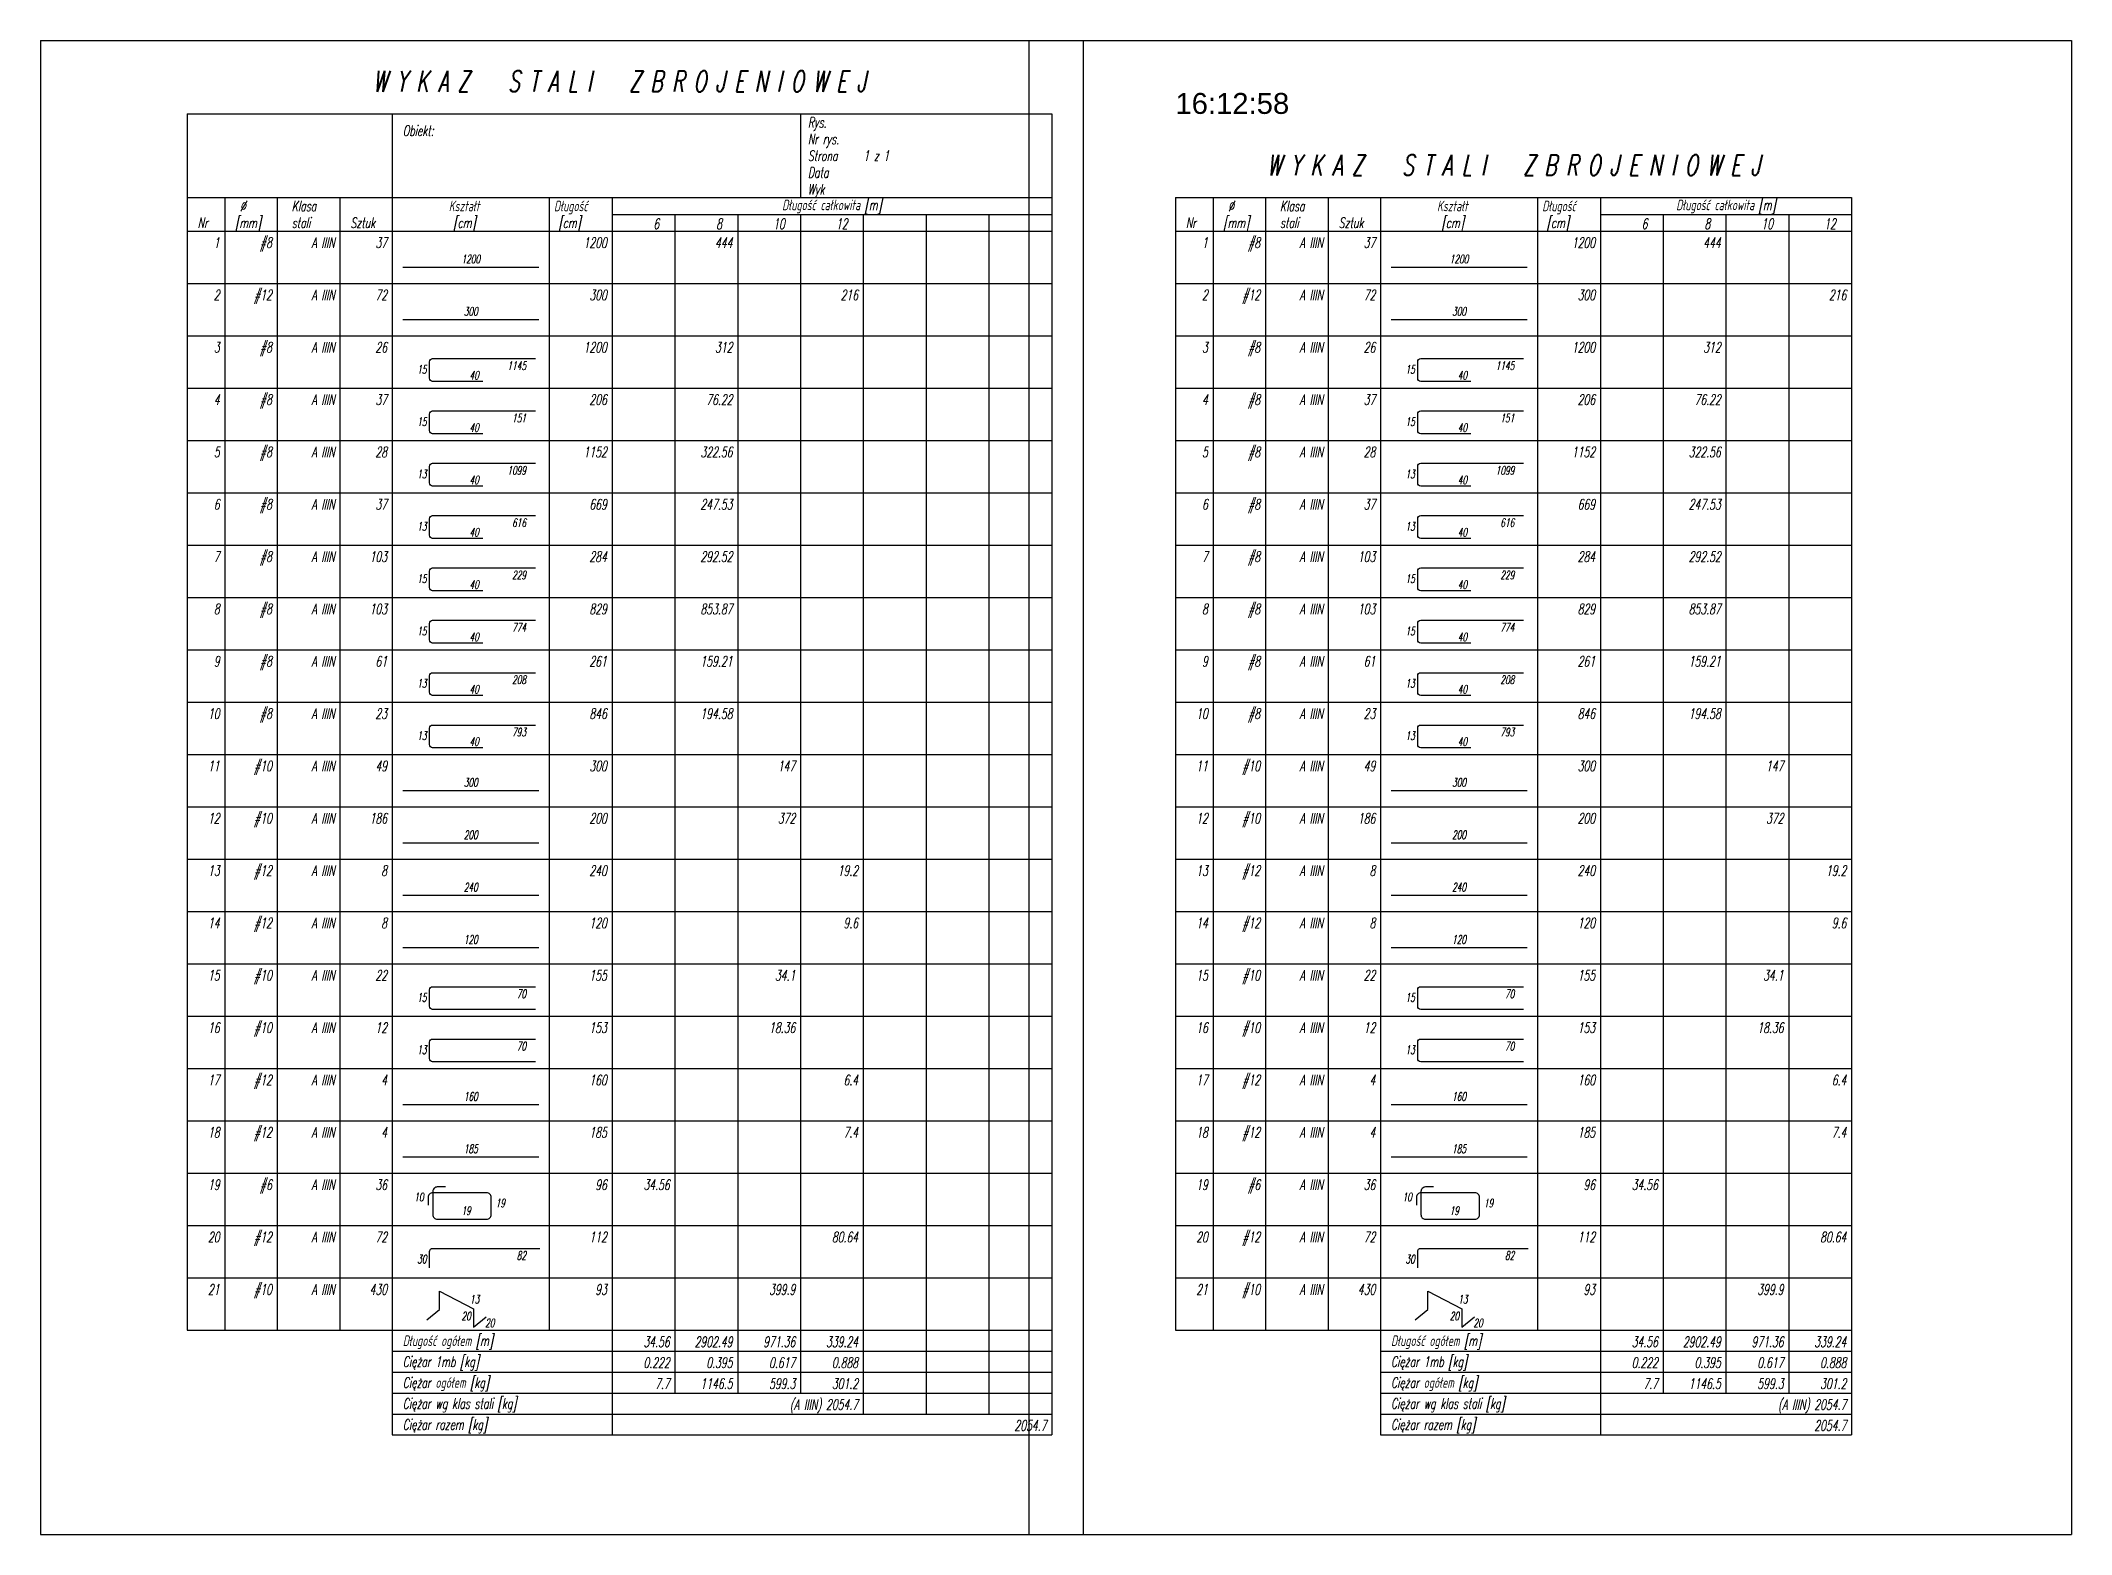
# Model space of a CAD drawing. Header units: millimetres. Extents: x 20746 to 38333, y -66592 to -55539.
# Drawn here: x 34452 to 38333, y -65175 to -62321 of the extents above; entities that cross this region are included whole.
import ezdxf
from ezdxf.enums import TextEntityAlignment as Align

# ---------------------------------------------------------------- set-up
doc = ezdxf.new("R2010")
doc.units = ezdxf.units.MM
doc.header["$LTSCALE"] = 5
doc.layers.add('__NIEDRUK__', color=54, linetype='Continuous', plot=False)
for name, color, linetype in [('ZBROJA_ZESTAWIENIE', 62, 'Continuous'), ('ZBROJA_ZESTAWIENIE1', 252, 'Continuous'), ('ZBROJA_ZESTAWIENIE2', 30, 'Continuous'), ('ZBROJA_ZESTAWIENIE3', 141, 'Continuous'), ('ZBROJA_ZESTAWIENIE4', 210, 'Continuous')]:
    doc.layers.add(name, color=color, linetype=linetype)
doc.styles.get("Standard").update_dxf_attribs({"font": 'arial.ttf'})
doc.styles.add('STYL_ZBROJA', font='romanszb.shx', dxfattribs={"width": 0.65, "oblique": 12})

# ---------------------------------------------------------------- blocks, each defined once
blk = doc.blocks.new('_zestawienie')
at = {"layer": 'ZBROJA_ZESTAWIENIE'}
for p, q in [((0, 0), (1652, 0)), ((392, 0), (392, -160)), ((1172, 0), (1172, -160)), ((1652, 0), (1652, -160)), ((0, -160), (1652, -160)), ((0, -160), (0, -192)), ((0, -192), (0, -224)), ((72, -160), (72, -192)), ((72, -192), (72, -224)), ((172, -160), (172, -192)), ((172, -192), (172, -224)), ((292, -160), (292, -192)), ((292, -192), (292, -224)), ((392, -160), (392, -192)), ((392, -192), (392, -224)), ((692, -160), (692, -192)), ((692, -192), (692, -224)), ((812, -160), (812, -192)), ((812, -192), (812, -224)), ((932, -192), (932, -224)), ((1052, -192), (1052, -224)), ((1172, -192), (1172, -224)), ((1292, -192), (1292, -224)), ((1412, -192), (1412, -224)), ((1532, -192), (1532, -224)), ((1652, -160), (1652, -224)), ((1652, -192), (1652, -224)), ((0, -224), (1652, -224)), ((0, -224), (0, -324)), ((72, -224), (72, -324)), ((172, -224), (172, -324)), ((292, -224), (292, -324)), ((392, -224), (392, -324)), ((692, -224), (692, -324)), ((812, -224), (812, -324)), ((932, -224), (932, -324)), ((1052, -224), (1052, -324)), ((1172, -224), (1172, -324)), ((1292, -224), (1292, -324)), ((1412, -224), (1412, -324)), ((1532, -224), (1532, -324)), ((1652, -224), (1652, -324)), ((0, -324), (0, -424)), ((72, -324), (72, -424)), ((172, -324), (172, -424)), ((292, -324), (292, -424)), ((392, -324), (392, -424)), ((692, -324), (692, -424)), ((812, -324), (812, -424)), ((932, -324), (932, -424)), ((1052, -324), (1052, -424)), ((1172, -324), (1172, -424)), ((1292, -324), (1292, -424)), ((1412, -324), (1412, -424)), ((1532, -324), (1532, -424)), ((1652, -324), (1652, -424)), ((0, -424), (0, -524)), ((72, -424), (72, -524)), ((172, -424), (172, -524)), ((292, -424), (292, -524)), ((392, -424), (392, -524)), ((692, -424), (692, -524)), ((812, -424), (812, -524)), ((932, -424), (932, -524)), ((1052, -424), (1052, -524)), ((1172, -424), (1172, -524)), ((1292, -424), (1292, -524)), ((1412, -424), (1412, -524)), ((1532, -424), (1532, -524)), ((1652, -424), (1652, -524)), ((0, -524), (0, -624)), ((72, -524), (72, -624)), ((172, -524), (172, -624)), ((292, -524), (292, -624)), ((392, -524), (392, -624)), ((692, -524), (692, -624)), ((812, -524), (812, -624)), ((932, -524), (932, -624)), ((1052, -524), (1052, -624)), ((1172, -524), (1172, -624)), ((1292, -524), (1292, -624)), ((1412, -524), (1412, -624)), ((1532, -524), (1532, -624)), ((1652, -524), (1652, -624)), ((0, -624), (0, -724)), ((72, -624), (72, -724)), ((172, -624), (172, -724)), ((292, -624), (292, -724)), ((392, -624), (392, -724)), ((692, -624), (692, -724)), ((812, -624), (812, -724)), ((932, -624), (932, -724)), ((1052, -624), (1052, -724)), ((1172, -624), (1172, -724)), ((1292, -624), (1292, -724)), ((1412, -624), (1412, -724)), ((1532, -624), (1532, -724)), ((1652, -624), (1652, -724)), ((0, -724), (0, -824)), ((72, -724), (72, -824)), ((172, -724), (172, -824)), ((292, -724), (292, -824)), ((392, -724), (392, -824)), ((692, -724), (692, -824)), ((812, -724), (812, -824)), ((932, -724), (932, -824)), ((1052, -724), (1052, -824)), ((1172, -724), (1172, -824)), ((1292, -724), (1292, -824)), ((1412, -724), (1412, -824)), ((1532, -724), (1532, -824)), ((1652, -724), (1652, -824)), ((0, -824), (0, -924)), ((72, -824), (72, -924)), ((172, -824), (172, -924)), ((292, -824), (292, -924)), ((392, -824), (392, -924)), ((692, -824), (692, -924)), ((812, -824), (812, -924)), ((932, -824), (932, -924)), ((1052, -824), (1052, -924)), ((1172, -824), (1172, -924)), ((1292, -824), (1292, -924)), ((1412, -824), (1412, -924)), ((1532, -824), (1532, -924)), ((1652, -824), (1652, -924)), ((0, -924), (0, -1024)), ((72, -924), (72, -1024)), ((172, -924), (172, -1024)), ((292, -924), (292, -1024)), ((392, -924), (392, -1024)), ((692, -924), (692, -1024)), ((812, -924), (812, -1024)), ((932, -924), (932, -1024)), ((1052, -924), (1052, -1024)), ((1172, -924), (1172, -1024)), ((1292, -924), (1292, -1024)), ((1412, -924), (1412, -1024)), ((1532, -924), (1532, -1024)), ((1652, -924), (1652, -1024)), ((0, -1024), (0, -1124)), ((72, -1024), (72, -1124)), ((172, -1024), (172, -1124)), ((292, -1024), (292, -1124)), ((392, -1024), (392, -1124)), ((692, -1024), (692, -1124)), ((812, -1024), (812, -1124)), ((932, -1024), (932, -1124)), ((1052, -1024), (1052, -1124)), ((1172, -1024), (1172, -1124)), ((1292, -1024), (1292, -1124)), ((1412, -1024), (1412, -1124)), ((1532, -1024), (1532, -1124)), ((1652, -1024), (1652, -1124)), ((0, -1124), (0, -1224)), ((72, -1124), (72, -1224)), ((172, -1124), (172, -1224)), ((292, -1124), (292, -1224)), ((392, -1124), (392, -1224)), ((692, -1124), (692, -1224)), ((812, -1124), (812, -1224)), ((932, -1124), (932, -1224)), ((1052, -1124), (1052, -1224)), ((1172, -1124), (1172, -1224)), ((1292, -1124), (1292, -1224)), ((1412, -1124), (1412, -1224)), ((1532, -1124), (1532, -1224)), ((1652, -1124), (1652, -1224)), ((0, -1224), (0, -1324)), ((72, -1224), (72, -1324)), ((172, -1224), (172, -1324)), ((292, -1224), (292, -1324)), ((392, -1224), (392, -1324)), ((692, -1224), (692, -1324)), ((812, -1224), (812, -1324)), ((932, -1224), (932, -1324)), ((1052, -1224), (1052, -1324)), ((1172, -1224), (1172, -1324)), ((1292, -1224), (1292, -1324)), ((1412, -1224), (1412, -1324)), ((1532, -1224), (1532, -1324)), ((1652, -1224), (1652, -1324)), ((0, -1324), (0, -1424)), ((72, -1324), (72, -1424)), ((172, -1324), (172, -1424)), ((292, -1324), (292, -1424)), ((392, -1324), (392, -1424)), ((692, -1324), (692, -1424)), ((812, -1324), (812, -1424)), ((932, -1324), (932, -1424)), ((1052, -1324), (1052, -1424)), ((1172, -1324), (1172, -1424)), ((1292, -1324), (1292, -1424)), ((1412, -1324), (1412, -1424)), ((1532, -1324), (1532, -1424)), ((1652, -1324), (1652, -1424)), ((0, -1424), (0, -1524)), ((72, -1424), (72, -1524)), ((172, -1424), (172, -1524)), ((292, -1424), (292, -1524)), ((392, -1424), (392, -1524)), ((692, -1424), (692, -1524)), ((812, -1424), (812, -1524)), ((932, -1424), (932, -1524)), ((1052, -1424), (1052, -1524)), ((1172, -1424), (1172, -1524)), ((1292, -1424), (1292, -1524)), ((1412, -1424), (1412, -1524)), ((1532, -1424), (1532, -1524)), ((1652, -1424), (1652, -1524)), ((0, -1524), (0, -1624)), ((72, -1524), (72, -1624)), ((172, -1524), (172, -1624)), ((292, -1524), (292, -1624)), ((392, -1524), (392, -1624)), ((692, -1524), (692, -1624)), ((812, -1524), (812, -1624)), ((932, -1524), (932, -1624)), ((1052, -1524), (1052, -1624)), ((1172, -1524), (1172, -1624)), ((1292, -1524), (1292, -1624)), ((1412, -1524), (1412, -1624)), ((1532, -1524), (1532, -1624)), ((1652, -1524), (1652, -1624)), ((0, -1624), (0, -1724)), ((72, -1624), (72, -1724)), ((172, -1624), (172, -1724)), ((292, -1624), (292, -1724)), ((392, -1624), (392, -1724)), ((692, -1624), (692, -1724)), ((812, -1624), (812, -1724)), ((932, -1624), (932, -1724)), ((1052, -1624), (1052, -1724)), ((1172, -1624), (1172, -1724)), ((1292, -1624), (1292, -1724)), ((1412, -1624), (1412, -1724)), ((1532, -1624), (1532, -1724)), ((1652, -1624), (1652, -1724)), ((0, -1724), (0, -1824)), ((72, -1724), (72, -1824)), ((172, -1724), (172, -1824)), ((292, -1724), (292, -1824)), ((392, -1724), (392, -1824)), ((692, -1724), (692, -1824)), ((812, -1724), (812, -1824)), ((932, -1724), (932, -1824)), ((1052, -1724), (1052, -1824)), ((1172, -1724), (1172, -1824)), ((1292, -1724), (1292, -1824)), ((1412, -1724), (1412, -1824)), ((1532, -1724), (1532, -1824)), ((1652, -1724), (1652, -1824)), ((0, -1824), (0, -1924)), ((72, -1824), (72, -1924)), ((172, -1824), (172, -1924)), ((292, -1824), (292, -1924)), ((392, -1824), (392, -1924)), ((692, -1824), (692, -1924)), ((812, -1824), (812, -1924)), ((932, -1824), (932, -1924)), ((1052, -1824), (1052, -1924)), ((1172, -1824), (1172, -1924)), ((1292, -1824), (1292, -1924)), ((1412, -1824), (1412, -1924)), ((1532, -1824), (1532, -1924)), ((1652, -1824), (1652, -1924)), ((0, -1924), (0, -2024)), ((72, -1924), (72, -2024)), ((172, -1924), (172, -2024)), ((292, -1924), (292, -2024)), ((392, -1924), (392, -2024)), ((692, -1924), (692, -2024)), ((812, -1924), (812, -2024)), ((932, -1924), (932, -2024)), ((1052, -1924), (1052, -2024)), ((1172, -1924), (1172, -2024)), ((1292, -1924), (1292, -2024)), ((1412, -1924), (1412, -2024)), ((1532, -1924), (1532, -2024)), ((1652, -1924), (1652, -2024)), ((0, -2024), (0, -2124)), ((72, -2024), (72, -2124)), ((172, -2024), (172, -2124)), ((292, -2024), (292, -2124)), ((392, -2024), (392, -2124)), ((692, -2024), (692, -2124)), ((812, -2024), (812, -2124)), ((932, -2024), (932, -2124)), ((1052, -2024), (1052, -2124)), ((1172, -2024), (1172, -2124)), ((1292, -2024), (1292, -2124)), ((1412, -2024), (1412, -2124)), ((1532, -2024), (1532, -2124)), ((1652, -2024), (1652, -2124)), ((0, -2124), (0, -2224)), ((72, -2124), (72, -2224)), ((172, -2124), (172, -2224)), ((292, -2124), (292, -2224)), ((392, -2124), (392, -2224)), ((692, -2124), (692, -2224)), ((812, -2124), (812, -2224)), ((932, -2124), (932, -2224)), ((1052, -2124), (1052, -2224)), ((1172, -2124), (1172, -2224)), ((1292, -2124), (1292, -2224)), ((1412, -2124), (1412, -2224)), ((1532, -2124), (1532, -2224)), ((1652, -2124), (1652, -2224)), ((0, -2224), (0, -2324)), ((72, -2224), (72, -2324)), ((172, -2224), (172, -2324)), ((292, -2224), (292, -2324)), ((392, -2224), (392, -2324)), ((692, -2224), (692, -2324)), ((812, -2224), (812, -2324)), ((932, -2224), (932, -2324)), ((1052, -2224), (1052, -2324)), ((1172, -2224), (1172, -2324)), ((1292, -2224), (1292, -2324)), ((1412, -2224), (1412, -2324)), ((1532, -2224), (1532, -2324)), ((1652, -2224), (1652, -2324)), ((0, -2324), (1652, -2324)), ((392, -2324), (392, -2524)), ((812, -2324), (812, -2524)), ((932, -2324), (932, -2444)), ((1052, -2324), (1052, -2444)), ((1172, -2324), (1172, -2444)), ((1292, -2324), (1292, -2444)), ((1412, -2324), (1412, -2484)), ((1532, -2324), (1532, -2484)), ((1652, -2324), (1652, -2484)), ((1652, -2324), (1652, -2484)), ((1292, -2444), (1292, -2484)), ((1652, -2484), (1652, -2524)), ((392, -2524), (1652, -2524))]:
    blk.add_line(p, q, dxfattribs=at)
at = {"layer": 'ZBROJA_ZESTAWIENIE1'}
for p, q in [((-280, 140), (1712, 140)), ((-280, 140), (-280, -2714)), ((1712, 140), (1712, -2714)), ((812, -192), (1652, -192)), ((0, -324), (1652, -324)), ((0, -424), (1652, -424)), ((0, -524), (1652, -524)), ((0, -624), (1652, -624)), ((0, -724), (1652, -724)), ((0, -824), (1652, -824)), ((0, -924), (1652, -924)), ((0, -1024), (1652, -1024)), ((0, -1124), (1652, -1124)), ((0, -1224), (1652, -1224)), ((0, -1324), (1652, -1324)), ((0, -1424), (1652, -1424)), ((0, -1524), (1652, -1524)), ((0, -1624), (1652, -1624)), ((0, -1724), (1652, -1724)), ((0, -1824), (1652, -1824)), ((0, -1924), (1652, -1924)), ((0, -2024), (1652, -2024)), ((0, -2124), (1652, -2124)), ((0, -2224), (1652, -2224)), ((392, -2364), (1652, -2364)), ((392, -2404), (1652, -2404)), ((392, -2444), (1652, -2444)), ((392, -2484), (1652, -2484)), ((-280, -2714), (1712, -2714))]:
    blk.add_line(p, q, dxfattribs=at)
at = {"layer": 'ZBROJA_ZESTAWIENIE2'}
blk.add_line((0, 0), (0, -160), dxfattribs=at)
at = {"layer": 'ZBROJA_ZESTAWIENIE3'}
for points in [[(412, -292.8), (672, -292.8)], [(412, -392.8), (672, -392.8)], [(412, -1292.8), (672, -1292.8)], [(412, -1392.8), (672, -1392.8)], [(412, -1492.8), (672, -1492.8)], [(412, -1592.8), (672, -1592.8)], [(412, -1892.8), (672, -1892.8)], [(412, -1992.8), (672, -1992.8)], [(458, -2304.2), (482.2, -2284.2), (482.2, -2249), (547.2, -2283), (547.2, -2318.2), (571.2, -2298.6)]]:
    blk.add_lwpolyline(points, dxfattribs=at)
for points in [[(564.8, -511), (469, -511, -0.414214), (463, -505), (463, -473.6, -0.414214), (469, -467.6), (665.4, -467.6)], [(564.8, -611), (469, -611, -0.414214), (463, -605), (463, -573.6, -0.414214), (469, -567.6), (665.4, -567.6)], [(564.8, -711), (469, -711, -0.414214), (463, -705), (463, -673.6, -0.414214), (469, -667.6), (665.4, -667.6)], [(564.8, -811), (469, -811, -0.414214), (463, -805), (463, -773.6, -0.414214), (469, -767.6), (665.4, -767.6)], [(564.8, -911), (469, -911, -0.414214), (463, -905), (463, -873.6, -0.414214), (469, -867.6), (665.4, -867.6)], [(564.8, -1011), (469, -1011, -0.414214), (463, -1005), (463, -973.6, -0.414214), (469, -967.6), (665.4, -967.6)], [(564.8, -1111), (469, -1111, -0.414214), (463, -1105), (463, -1073.6, -0.414214), (469, -1067.6), (665.4, -1067.6)], [(564.8, -1211), (469, -1211, -0.414214), (463, -1205), (463, -1173.6, -0.414214), (469, -1167.6), (665.4, -1167.6)], [(665.4, -1711), (469, -1711, -0.414214), (463, -1705), (463, -1673.6, -0.414214), (469, -1667.6), (665.4, -1667.6)], [(665.4, -1811), (469, -1811, -0.414214), (463, -1805), (463, -1773.6, -0.414214), (469, -1767.6), (665.4, -1767.6)], [(493.4, -2050.2), (478, -2050.2, 0.414214), (469.2, -2059), (469.2, -2103, 0.414214), (478, -2111.8), (572.4, -2111.8, 0.414214), (581.2, -2103), (581.2, -2070, 0.414214), (572.4, -2061.2), (469.4, -2061.2, 0.414214), (460.6, -2070), (460.6, -2085.2)], [(463, -2205), (463, -2173.6, -0.414214), (469, -2167.6), (674, -2167.6)]]:
    blk.add_lwpolyline(points, format="xyb", dxfattribs=at)
at = {"layer": 'ZBROJA_ZESTAWIENIE2', "style": 'STYL_ZBROJA', "oblique": 12, "width": 0.65}
for s, p in [('Obiekt:', (412, -48)), ('Rys. ', (1186, -32)), ('Nr rys. ', (1186, -64)), ('Strona ', (1186, -96)), ('1 z 1', (1292, -96)), ('Data ', (1186, -128)), ('Wyk ', (1186, -160)), (' %%c', (92, -192)), ('Klasa', (200, -192)), ('Kształt', (500, -192)), (' Długość', (692, -192)), ('Nr', (20, -224)), ('[mm]', (92, -224)), ('stali', (200, -224)), ('Sztuk', (312, -224)), (' [cm]', (500, -224)), ('  [cm]', (692, -224)), ('Długość ogółem [m]', (412, -2360)), ('Ciężar 1mb [kg]', (412, -2400)), ('Ciężar ogółem [kg]', (412, -2440)), ('Ciężar wg klas stali [kg]', (412, -2480)), ('Ciężar razem [kg]', (412, -2520))]:
    blk.add_text(s, height=20, dxfattribs=at).set_placement(p, align=Align.BOTTOM_LEFT)
for s, height, p in [('Długość całkowita [m]', 20, (1232, -184)), ('19', 16, (533, -2103.6))]:
    blk.add_text(s, height=height, dxfattribs=at).set_placement(p, align=Align.CENTER)
for s, p in [('#8', (162, -256)), ('6', (902, -220)), ('8', (1022, -220)), ('10', (1142, -220)), ('12', (1262, -220)), ('1', (62, -256)), ('A IIIN', (282, -256)), ('37', (382, -256)), ('1200', (802, -256)), ('444', (1042, -256)), ('2', (62, -356)), ('#12', (162, -356)), ('A IIIN', (282, -356)), ('72', (382, -356)), ('300', (802, -356)), ('216', (1282, -356)), ('3', (62, -456)), ('#8', (162, -456)), ('A IIIN', (282, -456)), ('26', (382, -456)), ('1200', (802, -456)), ('312', (1042, -456)), ('4', (62, -556)), ('#8', (162, -556)), ('A IIIN', (282, -556)), ('37', (382, -556)), ('206', (802, -556)), ('76.22', (1042, -556)), ('5', (62, -656)), ('#8', (162, -656)), ('A IIIN', (282, -656)), ('28', (382, -656)), ('1152', (802, -656)), ('322.56', (1042, -656)), ('6', (62, -756)), ('#8', (162, -756)), ('A IIIN', (282, -756)), ('37', (382, -756)), ('669', (802, -756)), ('247.53', (1042, -756)), ('7', (62, -856)), ('#8', (162, -856)), ('A IIIN', (282, -856)), ('103', (382, -856)), ('284', (802, -856)), ('292.52', (1042, -856)), ('8', (62, -956)), ('#8', (162, -956)), ('A IIIN', (282, -956)), ('103', (382, -956)), ('829', (802, -956)), ('853.87', (1042, -956)), ('9', (62, -1056)), ('#8', (162, -1056)), ('A IIIN', (282, -1056)), ('61', (382, -1056)), ('261', (802, -1056)), ('159.21', (1042, -1056)), ('10', (62, -1156)), ('#8', (162, -1156)), ('A IIIN', (282, -1156)), ('23', (382, -1156)), ('846', (802, -1156)), ('194.58', (1042, -1156)), ('11', (62, -1256)), ('#10', (162, -1256)), ('A IIIN', (282, -1256)), ('49', (382, -1256)), ('300', (802, -1256)), ('147', (1162, -1256)), ('12', (62, -1356)), ('#10', (162, -1356)), ('A IIIN', (282, -1356)), ('186', (382, -1356)), ('200', (802, -1356)), ('372', (1162, -1356)), ('#12', (162, -1456)), ('13', (62, -1456)), ('A IIIN', (282, -1456)), ('8', (382, -1456)), ('240', (802, -1456)), ('19.2', (1282, -1456)), ('14', (62, -1556)), ('#12', (162, -1556)), ('A IIIN', (282, -1556)), ('8', (382, -1556)), ('120', (802, -1556)), ('9.6', (1282, -1556)), ('15', (62, -1656)), ('#10', (162, -1656)), ('A IIIN', (282, -1656)), ('22', (382, -1656)), ('155', (802, -1656)), ('34.1', (1162, -1656)), ('16', (62, -1756)), ('#10', (162, -1756)), ('A IIIN', (282, -1756)), ('12', (382, -1756)), ('153', (802, -1756)), ('18.36', (1162, -1756)), ('17', (62, -1856)), ('#12', (162, -1856)), ('A IIIN', (282, -1856)), ('4', (382, -1856)), ('160', (802, -1856)), ('6.4', (1282, -1856)), ('18', (62, -1956)), ('#12', (162, -1956)), ('A IIIN', (282, -1956)), ('4', (382, -1956)), ('185', (802, -1956)), ('7.4', (1282, -1956)), ('19', (62, -2056)), ('#6', (162, -2056)), ('A IIIN', (282, -2056)), ('36', (382, -2056)), ('96', (802, -2056)), ('34.56', (922, -2056)), ('#12', (162, -2156)), ('20', (62, -2156)), ('A IIIN', (282, -2156)), ('72', (382, -2156)), ('112', (802, -2156)), ('80.64', (1282, -2156)), ('21', (62, -2256)), ('#10', (162, -2256)), ('A IIIN', (282, -2256)), ('430', (382, -2256)), ('93', (802, -2256)), ('399.9', (1162, -2256)), ('34.56', (922, -2356)), ('2902.49', (1042, -2356)), ('971.36', (1162, -2356)), ('339.24', (1282, -2356)), ('0.222', (922, -2396)), ('0.395', (1042, -2396)), ('0.617', (1162, -2396)), ('0.888', (1282, -2396)), ('7.7', (922, -2436)), ('1146.5', (1042, -2436)), ('599.3', (1162, -2436)), ('301.2', (1282, -2436)), ('(A IIIN) 2054.7', (1282, -2476)), ('2054.7', (1642, -2516))]:
    blk.add_text(s, height=20, dxfattribs=at).set_placement(p, align=Align.RIGHT)
for s, p in [('1200', (542, -290.2)), ('300', (542, -390.2)), ('300', (542, -1290.2)), ('200', (542, -1390.2)), ('240', (542, -1490.2)), ('120', (542, -1590.2)), ('160', (542, -1890.2)), ('185', (542, -1990.2))]:
    blk.add_text(s, height=16, dxfattribs=at).set_placement(p, align=Align.BOTTOM_CENTER)
for s, p in [('15', (457.4, -488.2)), ('15', (457.4, -588.2)), ('13', (457.4, -688.2)), ('13', (457.4, -788.2)), ('15', (457.4, -888.2)), ('15', (457.4, -988.2)), ('13', (457.4, -1088.2)), ('13', (457.4, -1188.2)), ('15', (457.4, -1688.2)), ('13', (457.4, -1788.2)), ('30', (457.4, -2188.2)), ('20', (542, -2297))]:
    blk.add_text(s, height=16, dxfattribs=at).set_placement(p, align=Align.MIDDLE_RIGHT)
for s, p in [('40', (557.4, -512.2)), ('1145', (647.6, -494)), ('151', (647.6, -594)), ('40', (557.4, -612.2)), ('40', (557.4, -712.2)), ('1099', (647.6, -694)), ('616', (647.6, -794)), ('40', (557.4, -812.2)), ('40', (557.4, -912.2)), ('229', (647.6, -894)), ('40', (557.4, -1012.2)), ('774', (647.6, -994)), ('208', (647.6, -1094)), ('40', (557.4, -1112.2)), ('40', (557.4, -1212.2)), ('793', (647.6, -1194)), ('70', (647.6, -1694)), ('70', (647.6, -1794)), ('10', (451.8, -2082.4)), ('82', (647.6, -2194))]:
    blk.add_text(s, height=16, dxfattribs=at).set_placement(p, align=Align.BOTTOM_RIGHT)
for s, p in [('19', (589.6, -2081)), ('13', (540.4, -2264.8)), ('20', (569.4, -2310))]:
    blk.add_text(s, height=16, dxfattribs=at).set_placement(p, align=Align.MIDDLE_LEFT)
at = {"layer": 'ZBROJA_ZESTAWIENIE4', "style": 'STYL_ZBROJA', "oblique": 12, "width": 0.65}
blk.add_text('W Y K A Z   S T A L I   Z B R O J E N I O W E J', height=40, dxfattribs=at).set_placement((826, 42), align=Align.CENTER)
blk = doc.blocks.new('_zestawiejnieM')
at = {"layer": 'ZBROJA_ZESTAWIENIE'}
for p, q in [((0, -160), (1292, -160)), ((0, -160), (0, -192)), ((0, -192), (0, -224)), ((72, -160), (72, -192)), ((72, -192), (72, -224)), ((172, -160), (172, -192)), ((172, -192), (172, -224)), ((292, -160), (292, -192)), ((292, -192), (292, -224)), ((392, -160), (392, -192)), ((392, -192), (392, -224)), ((692, -160), (692, -192)), ((692, -192), (692, -224)), ((812, -160), (812, -192)), ((812, -192), (812, -224)), ((932, -192), (932, -224)), ((1052, -192), (1052, -224)), ((1172, -192), (1172, -224)), ((1292, -160), (1292, -224)), ((1292, -192), (1292, -224)), ((1292, -192), (1292, -224)), ((0, -224), (1292, -224)), ((0, -224), (0, -324)), ((72, -224), (72, -324)), ((172, -224), (172, -324)), ((292, -224), (292, -324)), ((392, -224), (392, -324)), ((692, -224), (692, -324)), ((812, -224), (812, -324)), ((932, -224), (932, -324)), ((1052, -224), (1052, -324)), ((1172, -224), (1172, -324)), ((1292, -224), (1292, -324)), ((1292, -224), (1292, -324)), ((0, -324), (0, -424)), ((72, -324), (72, -424)), ((172, -324), (172, -424)), ((292, -324), (292, -424)), ((392, -324), (392, -424)), ((692, -324), (692, -424)), ((812, -324), (812, -424)), ((932, -324), (932, -424)), ((1052, -324), (1052, -424)), ((1172, -324), (1172, -424)), ((1292, -324), (1292, -424)), ((1292, -324), (1292, -424)), ((0, -424), (0, -524)), ((72, -424), (72, -524)), ((172, -424), (172, -524)), ((292, -424), (292, -524)), ((392, -424), (392, -524)), ((692, -424), (692, -524)), ((812, -424), (812, -524)), ((932, -424), (932, -524)), ((1052, -424), (1052, -524)), ((1172, -424), (1172, -524)), ((1292, -424), (1292, -524)), ((1292, -424), (1292, -524)), ((0, -524), (0, -624)), ((72, -524), (72, -624)), ((172, -524), (172, -624)), ((292, -524), (292, -624)), ((392, -524), (392, -624)), ((692, -524), (692, -624)), ((812, -524), (812, -624)), ((932, -524), (932, -624)), ((1052, -524), (1052, -624)), ((1172, -524), (1172, -624)), ((1292, -524), (1292, -624)), ((1292, -524), (1292, -624)), ((0, -624), (0, -724)), ((72, -624), (72, -724)), ((172, -624), (172, -724)), ((292, -624), (292, -724)), ((392, -624), (392, -724)), ((692, -624), (692, -724)), ((812, -624), (812, -724)), ((932, -624), (932, -724)), ((1052, -624), (1052, -724)), ((1172, -624), (1172, -724)), ((1292, -624), (1292, -724)), ((1292, -624), (1292, -724)), ((0, -724), (0, -824)), ((72, -724), (72, -824)), ((172, -724), (172, -824)), ((292, -724), (292, -824)), ((392, -724), (392, -824)), ((692, -724), (692, -824)), ((812, -724), (812, -824)), ((932, -724), (932, -824)), ((1052, -724), (1052, -824)), ((1172, -724), (1172, -824)), ((1292, -724), (1292, -824)), ((1292, -724), (1292, -824)), ((0, -824), (0, -924)), ((72, -824), (72, -924)), ((172, -824), (172, -924)), ((292, -824), (292, -924)), ((392, -824), (392, -924)), ((692, -824), (692, -924)), ((812, -824), (812, -924)), ((932, -824), (932, -924)), ((1052, -824), (1052, -924)), ((1172, -824), (1172, -924)), ((1292, -824), (1292, -924)), ((1292, -824), (1292, -924)), ((0, -924), (0, -1024)), ((72, -924), (72, -1024)), ((172, -924), (172, -1024)), ((292, -924), (292, -1024)), ((392, -924), (392, -1024)), ((692, -924), (692, -1024)), ((812, -924), (812, -1024)), ((932, -924), (932, -1024)), ((1052, -924), (1052, -1024)), ((1172, -924), (1172, -1024)), ((1292, -924), (1292, -1024)), ((1292, -924), (1292, -1024)), ((0, -1024), (0, -1124)), ((72, -1024), (72, -1124)), ((172, -1024), (172, -1124)), ((292, -1024), (292, -1124)), ((392, -1024), (392, -1124)), ((692, -1024), (692, -1124)), ((812, -1024), (812, -1124)), ((932, -1024), (932, -1124)), ((1052, -1024), (1052, -1124)), ((1172, -1024), (1172, -1124)), ((1292, -1024), (1292, -1124)), ((1292, -1024), (1292, -1124)), ((0, -1124), (0, -1224)), ((72, -1124), (72, -1224)), ((172, -1124), (172, -1224)), ((292, -1124), (292, -1224)), ((392, -1124), (392, -1224)), ((692, -1124), (692, -1224)), ((812, -1124), (812, -1224)), ((932, -1124), (932, -1224)), ((1052, -1124), (1052, -1224)), ((1172, -1124), (1172, -1224)), ((1292, -1124), (1292, -1224)), ((1292, -1124), (1292, -1224)), ((0, -1224), (0, -1324)), ((72, -1224), (72, -1324)), ((172, -1224), (172, -1324)), ((292, -1224), (292, -1324)), ((392, -1224), (392, -1324)), ((692, -1224), (692, -1324)), ((812, -1224), (812, -1324)), ((932, -1224), (932, -1324)), ((1052, -1224), (1052, -1324)), ((1172, -1224), (1172, -1324)), ((1292, -1224), (1292, -1324)), ((1292, -1224), (1292, -1324)), ((0, -1324), (0, -1424)), ((72, -1324), (72, -1424)), ((172, -1324), (172, -1424)), ((292, -1324), (292, -1424)), ((392, -1324), (392, -1424)), ((692, -1324), (692, -1424)), ((812, -1324), (812, -1424)), ((932, -1324), (932, -1424)), ((1052, -1324), (1052, -1424)), ((1172, -1324), (1172, -1424)), ((1292, -1324), (1292, -1424)), ((1292, -1324), (1292, -1424)), ((0, -1424), (0, -1524)), ((72, -1424), (72, -1524)), ((172, -1424), (172, -1524)), ((292, -1424), (292, -1524)), ((392, -1424), (392, -1524)), ((692, -1424), (692, -1524)), ((812, -1424), (812, -1524)), ((932, -1424), (932, -1524)), ((1052, -1424), (1052, -1524)), ((1172, -1424), (1172, -1524)), ((1292, -1424), (1292, -1524)), ((1292, -1424), (1292, -1524)), ((0, -1524), (0, -1624)), ((72, -1524), (72, -1624)), ((172, -1524), (172, -1624)), ((292, -1524), (292, -1624)), ((392, -1524), (392, -1624)), ((692, -1524), (692, -1624)), ((812, -1524), (812, -1624)), ((932, -1524), (932, -1624)), ((1052, -1524), (1052, -1624)), ((1172, -1524), (1172, -1624)), ((1292, -1524), (1292, -1624)), ((1292, -1524), (1292, -1624)), ((0, -1624), (0, -1724)), ((72, -1624), (72, -1724)), ((172, -1624), (172, -1724)), ((292, -1624), (292, -1724)), ((392, -1624), (392, -1724)), ((692, -1624), (692, -1724)), ((812, -1624), (812, -1724)), ((932, -1624), (932, -1724)), ((1052, -1624), (1052, -1724)), ((1172, -1624), (1172, -1724)), ((1292, -1624), (1292, -1724)), ((1292, -1624), (1292, -1724)), ((0, -1724), (0, -1824)), ((72, -1724), (72, -1824)), ((172, -1724), (172, -1824)), ((292, -1724), (292, -1824)), ((392, -1724), (392, -1824)), ((692, -1724), (692, -1824)), ((812, -1724), (812, -1824)), ((932, -1724), (932, -1824)), ((1052, -1724), (1052, -1824)), ((1172, -1724), (1172, -1824)), ((1292, -1724), (1292, -1824)), ((1292, -1724), (1292, -1824)), ((0, -1824), (0, -1924)), ((72, -1824), (72, -1924)), ((172, -1824), (172, -1924)), ((292, -1824), (292, -1924)), ((392, -1824), (392, -1924)), ((692, -1824), (692, -1924)), ((812, -1824), (812, -1924)), ((932, -1824), (932, -1924)), ((1052, -1824), (1052, -1924)), ((1172, -1824), (1172, -1924)), ((1292, -1824), (1292, -1924)), ((1292, -1824), (1292, -1924)), ((0, -1924), (0, -2024)), ((72, -1924), (72, -2024)), ((172, -1924), (172, -2024)), ((292, -1924), (292, -2024)), ((392, -1924), (392, -2024)), ((692, -1924), (692, -2024)), ((812, -1924), (812, -2024)), ((932, -1924), (932, -2024)), ((1052, -1924), (1052, -2024)), ((1172, -1924), (1172, -2024)), ((1292, -1924), (1292, -2024)), ((1292, -1924), (1292, -2024)), ((0, -2024), (0, -2124)), ((72, -2024), (72, -2124)), ((172, -2024), (172, -2124)), ((292, -2024), (292, -2124)), ((392, -2024), (392, -2124)), ((692, -2024), (692, -2124)), ((812, -2024), (812, -2124)), ((932, -2024), (932, -2124)), ((1052, -2024), (1052, -2124)), ((1172, -2024), (1172, -2124)), ((1292, -2024), (1292, -2124)), ((1292, -2024), (1292, -2124)), ((0, -2124), (0, -2224)), ((72, -2124), (72, -2224)), ((172, -2124), (172, -2224)), ((292, -2124), (292, -2224)), ((392, -2124), (392, -2224)), ((692, -2124), (692, -2224)), ((812, -2124), (812, -2224)), ((932, -2124), (932, -2224)), ((1052, -2124), (1052, -2224)), ((1172, -2124), (1172, -2224)), ((1292, -2124), (1292, -2224)), ((1292, -2124), (1292, -2224)), ((0, -2224), (0, -2324)), ((72, -2224), (72, -2324)), ((172, -2224), (172, -2324)), ((292, -2224), (292, -2324)), ((392, -2224), (392, -2324)), ((692, -2224), (692, -2324)), ((812, -2224), (812, -2324)), ((932, -2224), (932, -2324)), ((1052, -2224), (1052, -2324)), ((1172, -2224), (1172, -2324)), ((1292, -2224), (1292, -2324)), ((1292, -2224), (1292, -2324)), ((0, -2324), (1292, -2324)), ((392, -2324), (392, -2524)), ((812, -2324), (812, -2524)), ((932, -2324), (932, -2444)), ((1052, -2324), (1052, -2444)), ((1172, -2324), (1172, -2444)), ((1292, -2324), (1292, -2484)), ((1292, -2324), (1292, -2444)), ((1292, -2324), (1292, -2484)), ((1292, -2444), (1292, -2484)), ((1292, -2484), (1292, -2524)), ((392, -2524), (1292, -2524))]:
    blk.add_line(p, q, dxfattribs=at)
at = {"layer": 'ZBROJA_ZESTAWIENIE1'}
for p, q in [((812, -192), (1292, -192)), ((0, -324), (1292, -324)), ((0, -424), (1292, -424)), ((0, -524), (1292, -524)), ((0, -624), (1292, -624)), ((0, -724), (1292, -724)), ((0, -824), (1292, -824)), ((0, -924), (1292, -924)), ((0, -1024), (1292, -1024)), ((0, -1124), (1292, -1124)), ((0, -1224), (1292, -1224)), ((0, -1324), (1292, -1324)), ((0, -1424), (1292, -1424)), ((0, -1524), (1292, -1524)), ((0, -1624), (1292, -1624)), ((0, -1724), (1292, -1724)), ((0, -1824), (1292, -1824)), ((0, -1924), (1292, -1924)), ((0, -2024), (1292, -2024)), ((0, -2124), (1292, -2124)), ((0, -2224), (1292, -2224)), ((392, -2364), (1292, -2364)), ((392, -2404), (1292, -2404)), ((392, -2444), (1292, -2444)), ((392, -2484), (1292, -2484))]:
    blk.add_line(p, q, dxfattribs=at)
at = {"layer": 'ZBROJA_ZESTAWIENIE3'}
for points in [[(412, -292.8), (672, -292.8)], [(412, -392.8), (672, -392.8)], [(412, -1292.8), (672, -1292.8)], [(412, -1392.8), (672, -1392.8)], [(412, -1492.8), (672, -1492.8)], [(412, -1592.8), (672, -1592.8)], [(412, -1892.8), (672, -1892.8)], [(412, -1992.8), (672, -1992.8)], [(458, -2304.2), (482.2, -2284.2), (482.2, -2249), (547.2, -2283), (547.2, -2318.2), (571.2, -2298.6)]]:
    blk.add_lwpolyline(points, dxfattribs=at)
for points in [[(564.8, -511), (469, -511, -0.414214), (463, -505), (463, -473.6, -0.414214), (469, -467.6), (665.4, -467.6)], [(564.8, -611), (469, -611, -0.414214), (463, -605), (463, -573.6, -0.414214), (469, -567.6), (665.4, -567.6)], [(564.8, -711), (469, -711, -0.414214), (463, -705), (463, -673.6, -0.414214), (469, -667.6), (665.4, -667.6)], [(564.8, -811), (469, -811, -0.414214), (463, -805), (463, -773.6, -0.414214), (469, -767.6), (665.4, -767.6)], [(564.8, -911), (469, -911, -0.414214), (463, -905), (463, -873.6, -0.414214), (469, -867.6), (665.4, -867.6)], [(564.8, -1011), (469, -1011, -0.414214), (463, -1005), (463, -973.6, -0.414214), (469, -967.6), (665.4, -967.6)], [(564.8, -1111), (469, -1111, -0.414214), (463, -1105), (463, -1073.6, -0.414214), (469, -1067.6), (665.4, -1067.6)], [(564.8, -1211), (469, -1211, -0.414214), (463, -1205), (463, -1173.6, -0.414214), (469, -1167.6), (665.4, -1167.6)], [(665.4, -1711), (469, -1711, -0.414214), (463, -1705), (463, -1673.6, -0.414214), (469, -1667.6), (665.4, -1667.6)], [(665.4, -1811), (469, -1811, -0.414214), (463, -1805), (463, -1773.6, -0.414214), (469, -1767.6), (665.4, -1767.6)], [(493.4, -2050.2), (478, -2050.2, 0.414214), (469.2, -2059), (469.2, -2103, 0.414214), (478, -2111.8), (572.4, -2111.8, 0.414214), (581.2, -2103), (581.2, -2070, 0.414214), (572.4, -2061.2), (469.4, -2061.2, 0.414214), (460.6, -2070), (460.6, -2085.2)], [(463, -2205), (463, -2173.6, -0.414214), (469, -2167.6), (674, -2167.6)]]:
    blk.add_lwpolyline(points, format="xyb", dxfattribs=at)
at = {"layer": '__NIEDRUK__'}
blk.add_text('16:12:58', height=40, dxfattribs=at).set_placement((0, 0))
at = {"layer": 'ZBROJA_ZESTAWIENIE2', "style": 'STYL_ZBROJA', "oblique": 12, "width": 0.65}
for s, p in [(' %%c', (92, -192)), ('Klasa', (200, -192)), ('Kształt', (500, -192)), (' Długość', (692, -192)), ('Nr', (20, -224)), ('[mm]', (92, -224)), ('stali', (200, -224)), ('Sztuk', (312, -224)), (' [cm]', (500, -224)), ('  [cm]', (692, -224)), ('Długość ogółem [m]', (412, -2360)), ('Ciężar 1mb [kg]', (412, -2400)), ('Ciężar ogółem [kg]', (412, -2440)), ('Ciężar wg klas stali [kg]', (412, -2480)), ('Ciężar razem [kg]', (412, -2520))]:
    blk.add_text(s, height=20, dxfattribs=at).set_placement(p, align=Align.BOTTOM_LEFT)
for s, height, p in [('Długość całkowita [m]', 20, (1052, -184)), ('19', 16, (533, -2103.6))]:
    blk.add_text(s, height=height, dxfattribs=at).set_placement(p, align=Align.CENTER)
for s, p in [('#8', (162, -256)), ('6', (902, -220)), ('8', (1022, -220)), ('10', (1142, -220)), ('12', (1262, -220)), ('1', (62, -256)), ('A IIIN', (282, -256)), ('37', (382, -256)), ('1200', (802, -256)), ('444', (1042, -256)), ('2', (62, -356)), ('#12', (162, -356)), ('A IIIN', (282, -356)), ('72', (382, -356)), ('300', (802, -356)), ('216', (1282, -356)), ('3', (62, -456)), ('#8', (162, -456)), ('A IIIN', (282, -456)), ('26', (382, -456)), ('1200', (802, -456)), ('312', (1042, -456)), ('4', (62, -556)), ('#8', (162, -556)), ('A IIIN', (282, -556)), ('37', (382, -556)), ('206', (802, -556)), ('76.22', (1042, -556)), ('5', (62, -656)), ('#8', (162, -656)), ('A IIIN', (282, -656)), ('28', (382, -656)), ('1152', (802, -656)), ('322.56', (1042, -656)), ('6', (62, -756)), ('#8', (162, -756)), ('A IIIN', (282, -756)), ('37', (382, -756)), ('669', (802, -756)), ('247.53', (1042, -756)), ('7', (62, -856)), ('#8', (162, -856)), ('A IIIN', (282, -856)), ('103', (382, -856)), ('284', (802, -856)), ('292.52', (1042, -856)), ('8', (62, -956)), ('#8', (162, -956)), ('A IIIN', (282, -956)), ('103', (382, -956)), ('829', (802, -956)), ('853.87', (1042, -956)), ('9', (62, -1056)), ('#8', (162, -1056)), ('A IIIN', (282, -1056)), ('61', (382, -1056)), ('261', (802, -1056)), ('159.21', (1042, -1056)), ('10', (62, -1156)), ('#8', (162, -1156)), ('A IIIN', (282, -1156)), ('23', (382, -1156)), ('846', (802, -1156)), ('194.58', (1042, -1156)), ('11', (62, -1256)), ('#10', (162, -1256)), ('A IIIN', (282, -1256)), ('49', (382, -1256)), ('300', (802, -1256)), ('147', (1162, -1256)), ('12', (62, -1356)), ('#10', (162, -1356)), ('A IIIN', (282, -1356)), ('186', (382, -1356)), ('200', (802, -1356)), ('372', (1162, -1356)), ('#12', (162, -1456)), ('13', (62, -1456)), ('A IIIN', (282, -1456)), ('8', (382, -1456)), ('240', (802, -1456)), ('19.2', (1282, -1456)), ('14', (62, -1556)), ('#12', (162, -1556)), ('A IIIN', (282, -1556)), ('8', (382, -1556)), ('120', (802, -1556)), ('9.6', (1282, -1556)), ('15', (62, -1656)), ('#10', (162, -1656)), ('A IIIN', (282, -1656)), ('22', (382, -1656)), ('155', (802, -1656)), ('34.1', (1162, -1656)), ('16', (62, -1756)), ('#10', (162, -1756)), ('A IIIN', (282, -1756)), ('12', (382, -1756)), ('153', (802, -1756)), ('18.36', (1162, -1756)), ('17', (62, -1856)), ('#12', (162, -1856)), ('A IIIN', (282, -1856)), ('4', (382, -1856)), ('160', (802, -1856)), ('6.4', (1282, -1856)), ('18', (62, -1956)), ('#12', (162, -1956)), ('A IIIN', (282, -1956)), ('4', (382, -1956)), ('185', (802, -1956)), ('7.4', (1282, -1956)), ('19', (62, -2056)), ('#6', (162, -2056)), ('A IIIN', (282, -2056)), ('36', (382, -2056)), ('96', (802, -2056)), ('34.56', (922, -2056)), ('#12', (162, -2156)), ('20', (62, -2156)), ('A IIIN', (282, -2156)), ('72', (382, -2156)), ('112', (802, -2156)), ('80.64', (1282, -2156)), ('21', (62, -2256)), ('#10', (162, -2256)), ('A IIIN', (282, -2256)), ('430', (382, -2256)), ('93', (802, -2256)), ('399.9', (1162, -2256)), ('34.56', (922, -2356)), ('2902.49', (1042, -2356)), ('971.36', (1162, -2356)), ('339.24', (1282, -2356)), ('0.222', (922, -2396)), ('0.395', (1042, -2396)), ('0.617', (1162, -2396)), ('0.888', (1282, -2396)), ('7.7', (922, -2436)), ('1146.5', (1042, -2436)), ('599.3', (1162, -2436)), ('301.2', (1282, -2436)), ('(A IIIN) 2054.7', (1282, -2476)), ('2054.7', (1282, -2516))]:
    blk.add_text(s, height=20, dxfattribs=at).set_placement(p, align=Align.RIGHT)
for s, p in [('1200', (542, -290.2)), ('300', (542, -390.2)), ('300', (542, -1290.2)), ('200', (542, -1390.2)), ('240', (542, -1490.2)), ('120', (542, -1590.2)), ('160', (542, -1890.2)), ('185', (542, -1990.2))]:
    blk.add_text(s, height=16, dxfattribs=at).set_placement(p, align=Align.BOTTOM_CENTER)
for s, p in [('15', (457.4, -488.2)), ('15', (457.4, -588.2)), ('13', (457.4, -688.2)), ('13', (457.4, -788.2)), ('15', (457.4, -888.2)), ('15', (457.4, -988.2)), ('13', (457.4, -1088.2)), ('13', (457.4, -1188.2)), ('15', (457.4, -1688.2)), ('13', (457.4, -1788.2)), ('30', (457.4, -2188.2)), ('20', (542, -2297))]:
    blk.add_text(s, height=16, dxfattribs=at).set_placement(p, align=Align.MIDDLE_RIGHT)
for s, p in [('40', (557.4, -512.2)), ('1145', (647.6, -494)), ('151', (647.6, -594)), ('40', (557.4, -612.2)), ('40', (557.4, -712.2)), ('1099', (647.6, -694)), ('616', (647.6, -794)), ('40', (557.4, -812.2)), ('40', (557.4, -912.2)), ('229', (647.6, -894)), ('40', (557.4, -1012.2)), ('774', (647.6, -994)), ('208', (647.6, -1094)), ('40', (557.4, -1112.2)), ('40', (557.4, -1212.2)), ('793', (647.6, -1194)), ('70', (647.6, -1694)), ('70', (647.6, -1794)), ('10', (451.8, -2082.4)), ('82', (647.6, -2194))]:
    blk.add_text(s, height=16, dxfattribs=at).set_placement(p, align=Align.BOTTOM_RIGHT)
for s, p in [('19', (589.6, -2081)), ('13', (540.4, -2264.8)), ('20', (569.4, -2310))]:
    blk.add_text(s, height=16, dxfattribs=at).set_placement(p, align=Align.MIDDLE_LEFT)
at = {"layer": 'ZBROJA_ZESTAWIENIE4', "style": 'STYL_ZBROJA', "oblique": 12, "width": 0.65}
blk.add_text('W Y K A Z   S T A L I   Z B R O J E N I O W E J', height=40, dxfattribs=at).set_placement((646, -118), align=Align.CENTER)

msp = doc.modelspace()

# ---------------------------------------------------------------- linework, layer by layer
at = {"layer": 'ZBROJA_ZESTAWIENIE1'}
for p, q in [((36340.563, -62321.288), (38332.563, -62321.288)), ((36340.563, -62321.288), (36340.563, -65175.288)), ((36340.563, -62321.288), (38332.563, -62321.288)), ((36340.563, -62321.288), (36340.563, -65175.288)), ((36340.563, -62321.288), (38332.563, -62321.288)), ((36340.563, -62321.288), (36340.563, -65175.288)), ((36340.563, -62321.288), (38332.563, -62321.288)), ((36340.563, -62321.288), (36340.563, -65175.288)), ((36340.563, -62321.288), (38332.563, -62321.288)), ((36340.563, -62321.288), (36340.563, -65175.288)), ((36340.563, -62321.288), (38332.563, -62321.288)), ((36340.563, -62321.288), (36340.563, -65175.288)), ((36340.563, -62321.288), (38332.563, -62321.288)), ((36340.563, -62321.288), (36340.563, -65175.288)), ((36340.563, -62321.288), (38332.563, -62321.288)), ((36340.563, -62321.288), (36340.563, -65175.288)), ((36340.563, -62321.288), (38332.563, -62321.288)), ((36340.563, -62321.288), (36340.563, -65175.288)), ((38332.563, -62321.288), (38332.563, -65175.288)), ((38332.563, -62321.288), (38332.563, -65175.288)), ((38332.563, -62321.288), (38332.563, -65175.288)), ((38332.563, -62321.288), (38332.563, -65175.288)), ((38332.563, -62321.288), (38332.563, -65175.288)), ((38332.563, -62321.288), (38332.563, -65175.288)), ((38332.563, -62321.288), (38332.563, -65175.288)), ((38332.563, -62321.288), (38332.563, -65175.288)), ((38332.563, -62321.288), (38332.563, -65175.288)), ((36340.563, -65175.288), (38332.563, -65175.288)), ((36340.563, -65175.288), (38332.563, -65175.288)), ((36340.563, -65175.288), (38332.563, -65175.288)), ((36340.563, -65175.288), (38332.563, -65175.288)), ((36340.563, -65175.288), (38332.563, -65175.288)), ((36340.563, -65175.288), (38332.563, -65175.288)), ((36340.563, -65175.288), (38332.563, -65175.288)), ((36340.563, -65175.288), (38332.563, -65175.288)), ((36340.563, -65175.288), (38332.563, -65175.288))]:
    msp.add_line(p, q, dxfattribs=at)

# ---------------------------------------------------------------- block references
msp.add_blockref('_zestawiejnieM', (36620.563, -62461.288))
at = {"layer": 'ZBROJA_ZESTAWIENIE'}
msp.add_blockref('_zestawienie', (34732.263, -62461.288), dxfattribs=at)

doc.saveas('drawing.dxf')
